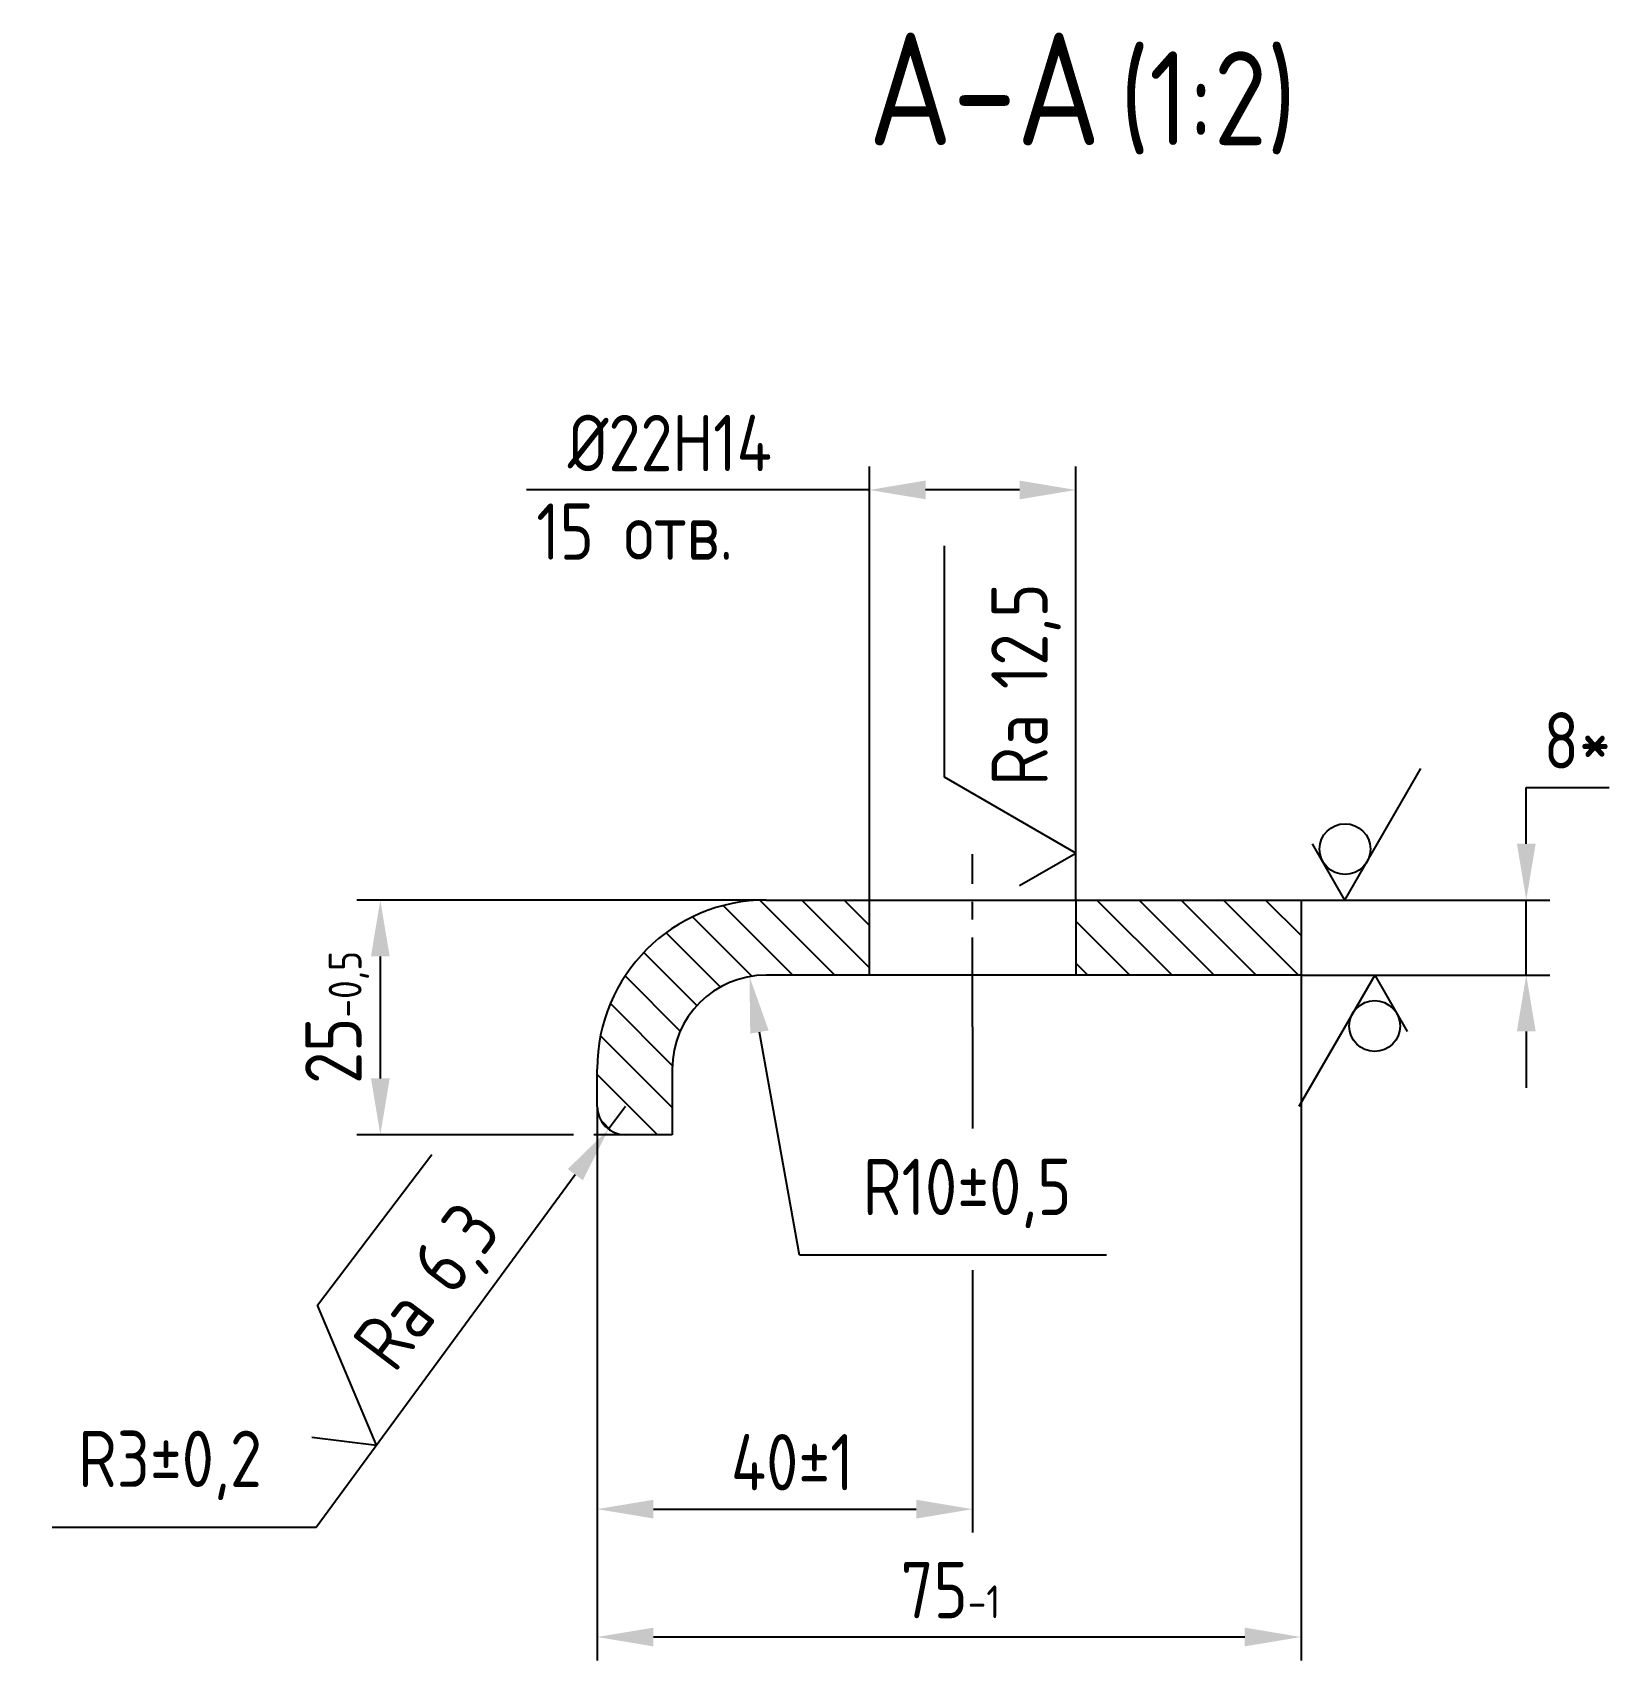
# Model space of a CAD drawing. Header units: millimetres. Extents: x 2257 to 4459, y 1468 to 4205.
# Drawn here: x 3897.3 to 4066.1, y 1861.3 to 2034.8 of the extents above; entities that cross this region are included whole.
import ezdxf
from ezdxf.enums import TextEntityAlignment as Align

# ---------------------------------------------------------------- set-up
doc = ezdxf.new("R2010")
doc.units = ezdxf.units.MM
doc.header["$LTSCALE"] = 0.3
doc.linetypes.add('CENTER', pattern=[50.8, 31.75, -6.35, 6.35, -6.35])
for name, color, linetype in [('Cen', 5, 'CENTER'), ('Cont', 6, 'Continuous'), ('Dim', 7, 'Continuous'), ('Hatch', 2, 'Continuous'), ('Text', 3, 'Continuous'), ('Textb', 6, 'Continuous')]:
    doc.layers.add(name, color=color, linetype=linetype)
doc.styles.add('Style1', font='romans.shx', dxfattribs={"width": 0.8})
doc.dimstyles.new('Lin$0', dxfattribs={"dimtxt": 3, "dimasz": 3, "dimexe": 1.25, "dimexo": 0, "dimgap": 1, "dimtad": 1, "dimtoh": 1, "dimdec": 5, "dimlfac": -1, "dimtxsty": 'Style1', "dimcen": 2.5, "dimclrt": 3, "dimaunit": 1, "dimadec": 0, "dimazin": 0, "dimtfac": 1, "dimtdec": 5, "dimtmove": 0, "dimatfit": 3, "dimldrblk": 'NONE', "dimfxl": 1, "dimarcsym": 0})
doc.dimstyles.new('Lin_5$4', dxfattribs={"dimscale": 5, "dimtxt": 3, "dimasz": 3, "dimexe": 1.25, "dimexo": 0, "dimgap": 1.5, "dimtad": 1, "dimtoh": 1, "dimtxsty": 'Style1', "dimcen": 2.5, "dimclrt": 3, "dimadec": 0, "dimazin": 0, "dimtfac": 1, "dimtmove": 0, "dimatfit": 3, "dimldrblk": 'DOT', "dimfxl": 1, "dimarcsym": 0})

msp = doc.modelspace()

# ---------------------------------------------------------------- texts
at = {"layer": 'Text', "color": 3, "style": 'Style1', "width": 0.8}
msp.add_text('15 отв.', height=6, dxfattribs=at).set_placement((3950.991827, 1978.593819))

# ---------------------------------------------------------------- blocks, each defined once
blk = doc.blocks.new('*D65')
at = {"layer": 'Defpoints', "color": 0, "transparency": 16777216}
for p in [(4032.48, 1942.35), (4056.48, 1942.35), (4032.48, 1934.35)]:
    blk.add_point(p, dxfattribs=at)
at = {"layer": 'Dim', "color": 0, "lineweight": -2, "transparency": 16777216}
for p, q in [((4056.48, 1948.35), (4056.48, 1954.35)), ((4056.48, 1954.35), (4065.33, 1954.35)), ((4032.48, 1942.35), (4058.98, 1942.35)), ((4056.48, 1934.35), (4056.48, 1942.35)), ((4032.48, 1934.35), (4058.98, 1934.35)), ((4056.48, 1928.35), (4056.48, 1922.35))]:
    blk.add_line(p, q, dxfattribs=at)
at = {"layer": 'Dim', "color": 0, "transparency": 16777216}
for points in [[(4055.48, 1948.35), (4057.48, 1948.35), (4056.48, 1942.35)], [(4055.48, 1928.35), (4057.48, 1928.35), (4056.48, 1934.35)]]:
    blk.add_solid(points, dxfattribs=at)
at = {"layer": 'Dim', "color": 3, "transparency": 16777216, "insert": (4061.91, 1959.35), "char_height": 6, "attachment_point": 5, "style": 'Style1'}
blk.add_mtext('8*', dxfattribs=at)
blk = doc.blocks.new('_None')
blk = doc.blocks.new('sherISO_09')
at = {"layer": 'Text'}
for q in [(4.041, 7), (-1.732, 3)]:
    blk.add_line((0, 0), q, dxfattribs=at)
blk.add_circle((0.002, 2.713), 1.353, dxfattribs=at)
blk = doc.blocks.new('*D66')
at = {"layer": 'Defpoints', "color": 0, "transparency": 16777216}
for p in [(3986.48, 1986.03), (3986.48, 1942.35), (4008.48, 1942.35)]:
    blk.add_point(p, dxfattribs=at)
at = {"layer": 'Dim', "color": 0, "lineweight": -2, "transparency": 16777216}
for p, q in [((3986.48, 1942.35), (3986.48, 1988.53)), ((4008.48, 1942.35), (4008.48, 1988.53)), ((3986.48, 1986.03), (3949.96, 1986.03)), ((4002.48, 1986.03), (3992.48, 1986.03))]:
    blk.add_line(p, q, dxfattribs=at)
at = {"layer": 'Dim', "color": 0, "transparency": 16777216}
for points in [[(3992.48, 1987.03), (3992.48, 1985.03), (3986.48, 1986.03)], [(4002.48, 1987.03), (4002.48, 1985.03), (4008.48, 1986.03)]]:
    blk.add_solid(points, dxfattribs=at)
at = {"layer": 'Dim', "color": 3, "transparency": 16777216, "insert": (3965.22, 1991.03), "char_height": 6, "attachment_point": 5, "style": 'Style1'}
blk.add_mtext('%%C22H14', dxfattribs=at)
blk = doc.blocks.new('*D67')
at = {"layer": 'Defpoints', "color": 0, "transparency": 16777216}
for p in [(3957.48, 1920.35), (3997.48, 1901.89), (3997.48, 1877.46)]:
    blk.add_point(p, dxfattribs=at)
at = {"layer": 'Dim', "color": 0, "lineweight": -2, "transparency": 16777216}
for p, q in [((3957.48, 1920.35), (3957.48, 1874.96)), ((3997.48, 1901.89), (3997.48, 1874.96)), ((3963.48, 1877.46), (3991.48, 1877.46))]:
    blk.add_line(p, q, dxfattribs=at)
at = {"layer": 'Dim', "color": 0, "transparency": 16777216}
for points in [[(3963.48, 1878.46), (3963.48, 1876.46), (3957.48, 1877.46)], [(3991.48, 1878.46), (3991.48, 1876.46), (3997.48, 1877.46)]]:
    blk.add_solid(points, dxfattribs=at)
at = {"layer": 'Dim', "color": 3, "transparency": 16777216, "insert": (3978.27, 1882.46), "char_height": 6, "attachment_point": 5, "style": 'Style1'}
blk.add_mtext('40±1', dxfattribs=at)
blk = doc.blocks.new('*D68')
at = {"layer": 'Defpoints', "color": 0, "transparency": 16777216}
for p in [(4032.48, 1934.35), (3957.48, 1920.34), (3957.48, 1863.84)]:
    blk.add_point(p, dxfattribs=at)
at = {"layer": 'Dim', "color": 0, "lineweight": -2, "transparency": 16777216}
for p, q in [((4032.48, 1934.35), (4032.48, 1861.34)), ((3957.48, 1920.34), (3957.48, 1861.34)), ((4026.48, 1863.84), (3963.48, 1863.84))]:
    blk.add_line(p, q, dxfattribs=at)
at = {"layer": 'Dim', "color": 0, "transparency": 16777216}
for points in [[(3963.48, 1864.84), (3963.48, 1862.84), (3957.48, 1863.84)], [(4026.48, 1864.84), (4026.48, 1862.84), (4032.48, 1863.84)]]:
    blk.add_solid(points, dxfattribs=at)
at = {"layer": 'Dim', "color": 3, "transparency": 16777216, "insert": (3995.12, 1868.84), "char_height": 6, "attachment_point": 5, "style": 'Style1'}
blk.add_mtext('75{\\H0.58333x;\\S^ -1;}', dxfattribs=at)
blk = doc.blocks.new('sherISO_03')
at = {"layer": 'Text'}
blk.add_line((4.041, 7), (14.122, 7), dxfattribs=at)
blk.add_lwpolyline([(-1.732, 3), (0, 0), (4.041, 7)], dxfattribs=at)
at = {"layer": 'Text', "style": 'Style1', "width": 0.8}
blk.add_text('Ra', height=3, dxfattribs=at).set_placement((3.584, 1.5))
blk.add_attdef('6,3', (8.727, 1.5), '', height=3, dxfattribs=at)
blk = doc.blocks.new('*D69')
at = {"layer": 'Defpoints', "color": 0, "transparency": 16777216}
for p in [(3974.97, 1942.34), (3934.37, 1917.35), (3953.55, 1917.35)]:
    blk.add_point(p, dxfattribs=at)
at = {"layer": 'Dim', "color": 0, "lineweight": -2, "transparency": 16777216}
for p, q in [((3974.97, 1942.34), (3931.87, 1942.34)), ((3934.37, 1936.34), (3934.37, 1923.35)), ((3953.55, 1917.35), (3931.87, 1917.35))]:
    blk.add_line(p, q, dxfattribs=at)
at = {"layer": 'Dim', "color": 0, "transparency": 16777216}
for points in [[(3933.37, 1936.34), (3935.37, 1936.34), (3934.37, 1942.34)], [(3933.37, 1923.35), (3935.37, 1923.35), (3934.37, 1917.35)]]:
    blk.add_solid(points, dxfattribs=at)
at = {"layer": 'Dim', "color": 3, "transparency": 16777216, "insert": (3929.37, 1929.84), "char_height": 6, "attachment_point": 5, "rotation": 90, "style": 'Style1'}
blk.add_mtext('25{\\H0.58333x;\\S^ -0,5;}', dxfattribs=at)
blk = doc.blocks.new('ZNAK02')
at = {"layer": 'Textb', "style": 'Style1', "width": 0.8}
blk.add_attdef('А-А', text='', height=6, dxfattribs=at).set_placement((13.924, -0.059), align=Align.RIGHT)
blk.add_attdef('SC(1)', (14.939, -0.059), '', height=5, dxfattribs=at)
blk = doc.blocks.new('sherISO_01')
at = {"layer": 'Text'}
blk.add_line((4.041, 7), (16.364, 7), dxfattribs=at)
blk.add_lwpolyline([(-1.732, 3), (0, 0), (4.041, 7)], dxfattribs=at)
at = {"layer": 'Text', "style": 'Style1', "width": 0.8}
blk.add_text('Ra', height=3, dxfattribs=at).set_placement((3.584, 1.5))
blk.add_attdef('12,5', (8.727, 1.5), '', height=3, dxfattribs=at)
blk = doc.blocks.new('*D77')
at = {"layer": 'Defpoints', "color": 0, "transparency": 16777216}
for p in [(3960.48, 1920.35), (3958.7, 1917.93)]:
    blk.add_point(p, dxfattribs=at)
at = {"layer": 'Dim', "color": 0, "lineweight": -2, "transparency": 16777216}
for p, q in [((3960.48, 1920.35), (3958.7, 1917.93)), ((3927.53, 1875.55), (3955.14, 1913.1)), ((3899.39, 1875.55), (3927.53, 1875.55))]:
    blk.add_line(p, q, dxfattribs=at)
at = {"layer": 'Dim', "color": 0, "transparency": 16777216}
blk.add_solid([(3954.34, 1913.69), (3955.95, 1912.5), (3958.7, 1917.93)], dxfattribs=at)
at = {"layer": 'Dim', "color": 3, "transparency": 16777216, "insert": (3911.96, 1882.12), "char_height": 6, "attachment_point": 5, "style": 'Style1'}
blk.add_mtext('R3±0,2', dxfattribs=at)
blk = doc.blocks.new('_Dot')
at = {"color": 0, "linetype": 'ByBlock', "lineweight": -2}
blk.add_line((-0.5, 0), (-1, 0), dxfattribs=at)
at = {"color": 0, "linetype": 'ByBlock', "const_width": 0.5}
blk.add_lwpolyline([(-0.25, 0, 1), (0.25, 0, 1)], format="xyb", close=True, dxfattribs=at)
blk = doc.blocks.new('*D78')
at = {"layer": 'Defpoints', "color": 0, "transparency": 16777216}
for p in [(3973.71, 1934.19), (3975.48, 1924.35)]:
    blk.add_point(p, dxfattribs=at)
at = {"layer": 'Dim', "color": 0, "lineweight": -2, "transparency": 16777216}
for p, q in [((3979.04, 1904.52), (3974.77, 1928.28)), ((4011.76, 1904.52), (3979.04, 1904.52))]:
    blk.add_line(p, q, dxfattribs=at)
at = {"layer": 'Dim', "color": 0, "transparency": 16777216}
blk.add_solid([(3975.75, 1928.46), (3973.79, 1928.11), (3973.71, 1934.19)], dxfattribs=at)
at = {"layer": 'Dim', "color": 3, "transparency": 16777216, "insert": (3996.9, 1911.09), "char_height": 6, "attachment_point": 5, "style": 'Style1'}
blk.add_mtext('R10±0,5', dxfattribs=at)

# ---------------------------------------------------------------- dimensions: what is measured, and where the dimension line sits
at = {"layer": 'Dim'}
for base, p1, p2, text, picture, middle in [((3986.477296, 1986.03211), (4008.477296, 1942.34715), (3986.477296, 1942.34715), '%%C<>H14', '*D66', (3965.220153, 1986.03211)), ((3997.477296, 1877.458202), (3957.477296, 1920.34715), (3997.477296, 1901.893468), '<>±1', '*D67', (3978.265566, 1877.458202))]:
    dim = msp.add_linear_dim(base=base, p1=p1, p2=p2, text=text, dimstyle='Lin$0', override={"dimscale": 2}, dxfattribs=at)
    dim.commit()
    dim.dimension.update_dxf_attribs({"geometry": picture, "text_midpoint": middle, "dimtype": 160})
for base, p1, p2, text, override, picture, middle in [((4056.477296, 1942.34715), (4032.477296, 1934.34715), (4032.477296, 1942.34715), '<>*', {"dimscale": 2}, '*D65', (4061.905867, 1959.34715)), ((3934.370046, 1917.34715), (3974.972455, 1942.340069), (3953.547051, 1917.34715), '<>{\\H0.58333x;\\S^ -0,5;}', {"dimscale": 2, "dimdec": 0}, '*D69', (3929.370046, 1929.843609))]:
    dim = msp.add_linear_dim(base=base, p1=p1, p2=p2, angle=90, text=text, dimstyle='Lin$0', override=override, dxfattribs=at)
    dim.commit()
    dim.dimension.update_dxf_attribs({"geometry": picture, "text_midpoint": middle})
dim = msp.add_linear_dim(base=(3957.477296, 1863.844639), p1=(4032.477296, 1934.34715), p2=(3957.477296, 1920.337193), angle=180, text='<>{\\H0.58333x;\\S^ -1;}', dimstyle='Lin$0', override={"dimscale": 2}, dxfattribs=at)
dim.commit()
dim.dimension.update_dxf_attribs({"geometry": '*D68', "text_midpoint": (3995.118954, 1863.844639), "dimtype": 160})
for center, mpoint, text, override, picture, middle in [((3975.477296, 1924.34715), (3973.707228, 1934.189246), '<>±0,5', {"dimscale": 2, "dimpost": '', "dimarcsym": 1}, '*D78', (3996.900291, 1904.519965)), ((3960.477296, 1920.34715), (3958.699718, 1917.930495), '<>±0,2', {"dimscale": 2, "dimarcsym": 1}, '*D77', (3911.957608, 1875.553302))]:
    dim = msp.add_radius_dim(center=center, mpoint=mpoint, text=text, dimstyle='Lin_5$4', override=override, dxfattribs=at)
    dim.commit()
    dim.dimension.update_dxf_attribs({"geometry": picture, "text_midpoint": middle, "dimtype": 164})

# ---------------------------------------------------------------- hatches: boundary and pattern name
at = {"layer": 'Hatch'}
h = msp.add_hatch(dxfattribs=at)
h.set_pattern_fill('ANSI31', color=256, angle=-90)
h.set_pattern_definition([(315, (7079.6506, -937.9913), (2.245064, 2.245064), [])])
h.paths.add_polyline_path([(4032.477296, 1942.34715), (4032.477296, 1934.34715), (4008.477296, 1934.34715), (4008.477296, 1942.34715)])
h.paths.add_polyline_path([(3986.477296, 1942.34715), (3986.477296, 1934.34715), (3975.477296, 1934.34715, 0.4142135624), (3965.477296, 1924.34715), (3965.477296, 1917.34715), (3960.477296, 1917.34715, -0.4142135624), (3957.477296, 1920.34715), (3957.477296, 1924.34715, -0.4142135624), (3975.477296, 1942.34715)])

# ---------------------------------------------------------------- linework, layer by layer
at = {"layer": 'Cen'}
msp.add_line((3997.477296, 1928.828733), (3997.477296, 1947.243688), dxfattribs=at)
at = {"layer": 'Cont'}
for p, q in [((3975.477296, 1942.34715), (4032.477296, 1942.34715)), ((3986.477296, 1942.34715), (3986.477296, 1934.34715)), ((4008.477296, 1942.34715), (4008.477296, 1934.34715)), ((4032.477296, 1942.34715), (4032.477296, 1934.34715)), ((4032.477296, 1934.34715), (3975.477296, 1934.34715)), ((3957.477296, 1920.34715), (3957.477296, 1924.34715)), ((3965.477296, 1924.34715), (3965.477296, 1917.34715)), ((3965.477296, 1917.34715), (3960.477296, 1917.34715))]:
    msp.add_line(p, q, dxfattribs=at)
for centre, radius, start, end in [((3975.477296, 1924.34715), 18, 90, 180), ((3975.477296, 1924.34715), 10, 90, 180), ((3960.477296, 1920.34715), 3, 180, 270)]:
    msp.add_arc(centre, radius, start, end, dxfattribs=at)
at = {"layer": 'Dim'}
for p, q in [((3997.477296, 1928.828733), (3997.477296, 1918.02357)), ((3957.477296, 1920.34715), (3957.477296, 1914.964549)), ((3954.95895, 1917.34715), (3953.438176, 1917.34715)), ((3960.477296, 1917.34715), (3957.111437, 1917.34715)), ((3997.477296, 1902.905325), (3997.477296, 1901.893468))]:
    msp.add_line(p, q, dxfattribs=at)

# ---------------------------------------------------------------- block references
at = {"layer": 'Dim', "xscale": 2, "yscale": 2, "zscale": 2}
msp.add_blockref('ZNAK02', (3983.301289, 2022.871783), dxfattribs=at).add_auto_attribs({'А-А': 'А-А', 'SC(1)': '(1:2)'})
for name, p, rotation, values in [('sherISO_01', (4008.477296, 1947.356287), 89.99999999999999, {'12,5': '12,5'}), ('sherISO_03', (3933.946876, 1884.278489), 52.82786139696474, {'6,3': '6,3'})]:
    msp.add_blockref(name, p, dxfattribs=dict(at, rotation=rotation)).add_auto_attribs(values)
msp.add_blockref('sherISO_09', (4037.161689, 1942.34715), dxfattribs=at)
at = {"layer": 'Dim', "xscale": 2, "yscale": 2, "zscale": 2, "rotation": 180}
msp.add_blockref('sherISO_09', (4040.325426, 1934.34715), dxfattribs=at)

msp.set_redraw_order([(e.dxf.handle, doc.entitydb.next_handle()) for e in msp.query("TEXT MTEXT ATTDEF DIMENSION ARC_DIMENSION")])  # texts and dimensions are drawn at this point

doc.saveas('drawing.dxf')
